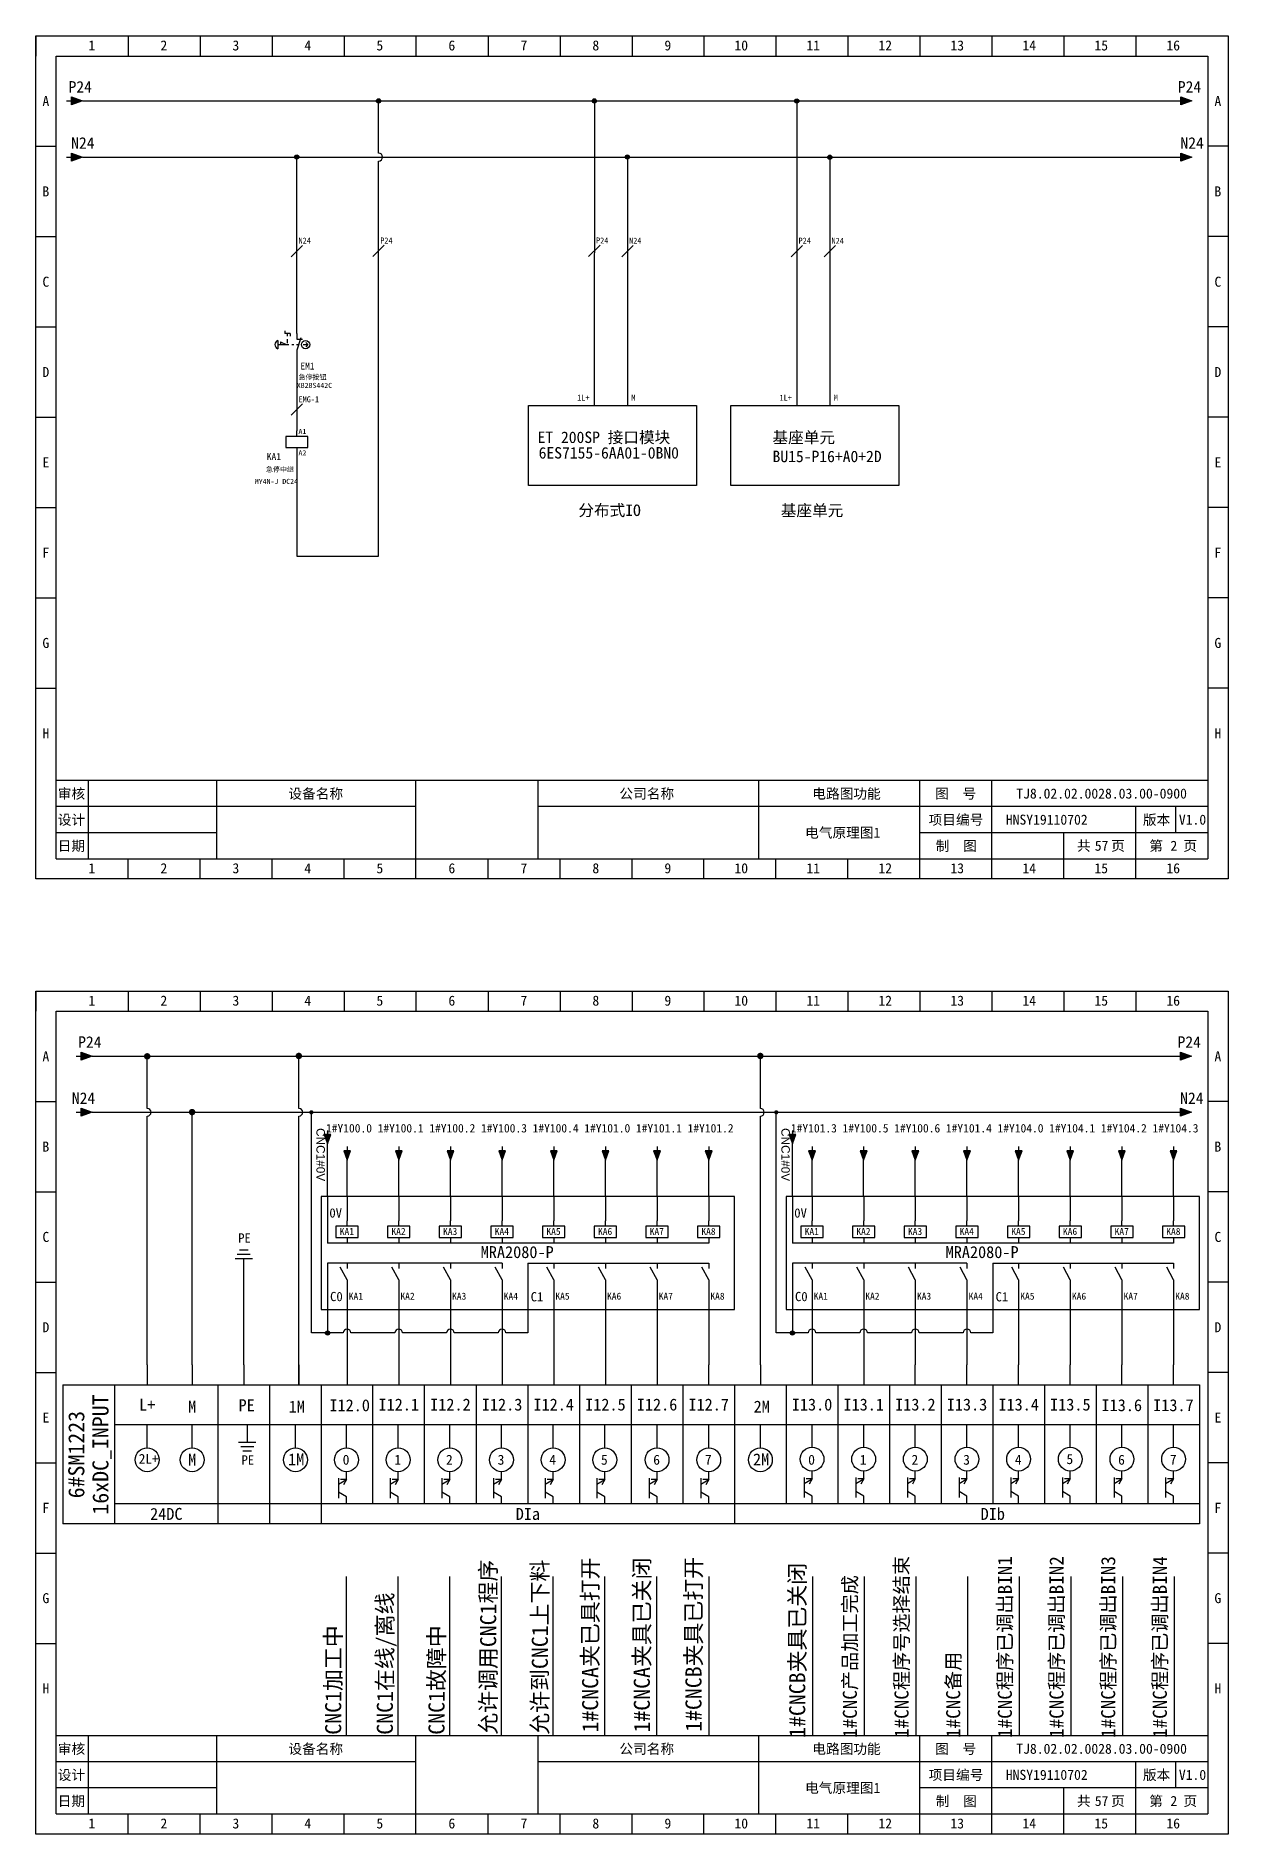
# Model space of a CAD drawing. Header units: millimetres. Extents: x 914 to 910632, y -176 to 682692.
# Drawn here: x 3571.5 to 3868.5, y 3539.4 to 3987.4 of the extents above; entities that cross this region are included whole.
import ezdxf
from ezdxf.enums import TextEntityAlignment as Align

# ---------------------------------------------------------------- set-up
doc = ezdxf.new("R2010")
doc.units = ezdxf.units.MM
doc.layers.add('0 @ 1', color=7, linetype='Continuous')
doc.layers.add('EPLAN300', color=5, linetype='Continuous', lineweight=25)
doc.layers.add('EPLAN311', color=1, linetype='Continuous', lineweight=25)
doc.styles.get("Standard").update_dxf_attribs({"font": 'arial.ttf'})
doc.styles.add('宋体', font='')
doc.styles.get('宋体').set_extended_font_data('宋体')

msp = doc.modelspace()

# ---------------------------------------------------------------- texts
at = {"style": '宋体'}
for s, p in [('N24', (3636.931, 3935.663)), ('P24', (3657.296, 3935.702)), ('P24', (3711.058, 3935.704)), ('N24', (3719.289, 3935.663)), ('P24', (3761.496, 3935.665)), ('N24', (3769.727, 3935.624)), ('EMG-1', (3636.933, 3896.14)), ('1L+', (3706.338, 3896.554)), ('M', (3719.848, 3896.554)), ('1L+', (3756.776, 3896.514)), ('M', (3770.286, 3896.514))]:
    msp.add_text(s, height=1.5, dxfattribs=at).set_placement(p)
at = {"color": 7, "style": '宋体'}
for s, height, p in [('ET 200SP 接口模块', 2.85481, (3696.482, 3885.14)), ('基座单元', 2.8548, (3755.019, 3885.1)), ('6ES7155-6AA01-0BN0', 2.85481, (3696.743, 3881.264)), ('BU15-P16+A0+2D', 2.85481, (3755.019, 3880.372)), ('分布式IO', 2.8548, (3706.639, 3866.95)), ('基座单元', 2.8548, (3757.077, 3866.91))]:
    msp.add_text(s, height=height, dxfattribs=at).set_placement(p, align=Align.BOTTOM_LEFT)
at = {"color": 0, "style": '宋体'}
for s, height, p in [('I12.0', 2.97, (3644.605, 3644.762)), ('0', 2.475, (3647.915, 3631.439)), ('1', 2.475, (3660.785, 3631.439)), ('2', 2.475, (3673.655, 3631.439)), ('3', 2.475, (3686.525, 3631.439)), ('4', 2.475, (3699.395, 3631.439)), ('5', 2.475, (3712.265, 3631.439)), ('6', 2.475, (3725.29, 3631.439)), ('7', 2.475, (3738.16, 3631.439)), ('0', 2.475, (3763.9, 3631.439)), ('1', 2.475, (3776.77, 3631.439)), ('2', 2.475, (3789.64, 3631.439)), ('3', 2.475, (3802.51, 3631.439)), ('4', 2.475, (3815.38, 3631.439)), ('5', 2.475, (3828.25, 3631.599)), ('6', 2.475, (3841.12, 3631.439)), ('7', 2.475, (3853.99, 3631.439))]:
    msp.add_text(s, height=height, dxfattribs=at).set_placement(p)
for s, height, rotation, p in [('允许调用CNC1程序', 4, 89.99653, (3686.164, 3564.166)), ('允许到CNC1上下料', 4, 89.99653, (3699.034, 3564.166)), ('1#CNCA夹已具打开', 4, 90, (3711.58, 3564.709)), ('1#CNCA夹具已关闭', 4, 90, (3724.45, 3564.709)), ('1#CNCB夹具已打开', 4, 90, (3737.32, 3564.868)), ('1#CNCB夹具已关闭', 4, 90, (3763.17, 3563.366)), ('1#CNC程序号选择结束', 3.5, 90, (3788.91, 3563.366)), ('1#CNC程序已调出BIN1', 3.5, 90, (3814.65, 3563.366)), ('1#CNC程序已调出BIN2', 3.5, 90, (3827.52, 3563.366)), ('1#CNC程序已调出BIN3', 3.5, 90, (3840.39, 3563.366)), ('1#CNC程序已调出BIN4', 3.5, 90, (3853.26, 3563.366)), ('1#CNC产品加工完成', 3.5, 90, (3776.04, 3563.366)), ('CNC1在线/离线', 4, 89.99653, (3660.424, 3564.166)), ('CNC1加工中 ', 4, 89.99653, (3647.554, 3564.166)), ('CNC1故障中', 4, 89.99653, (3673.294, 3564.166)), ('1#CNC备用', 3.5, 90, (3801.78, 3563.366))]:
    msp.add_text(s, height=height, rotation=rotation, dxfattribs=at).set_placement(p)
for s, width, insert, char_height, attachment_point in [('PE', 3.09008, (3621.893, 3689.082), 2.31, 1), ('L+', 2.52587, (3599.21, 3646.407), 2.97, 5), ('\\pi-5.94,l8.91,t8.91;PE', 2.52587, (3622.511, 3646.264), 2.97, 5), ('I12.1', 2.52587, (3661.894, 3646.407), 2.97, 5), ('I12.2', 2.52587, (3674.764, 3646.407), 2.97, 5), ('I12.3', 2.52587, (3687.634, 3646.407), 2.97, 5), ('I12.4', 2.52587, (3700.504, 3646.407), 2.97, 5), ('I12.5', 2.52587, (3713.374, 3646.407), 2.97, 5), ('I12.6', 2.52587, (3726.244, 3646.407), 2.97, 5), ('I12.7', 2.52587, (3739.114, 3646.407), 2.97, 5), ('I13.0', 2.52587, (3764.854, 3646.407), 2.97, 5), ('I13.1', 2.52587, (3777.724, 3646.407), 2.97, 5), ('I13.2', 2.52587, (3790.594, 3646.407), 2.97, 5), ('I13.3', 2.52587, (3803.464, 3646.407), 2.97, 5), ('I13.4', 2.52587, (3816.334, 3646.407), 2.97, 5), ('I13.5', 2.52587, (3829.204, 3646.407), 2.97, 5), ('I13.6', 2.52587, (3842.024, 3646.246), 2.97, 5), ('I13.7', 2.52587, (3854.894, 3646.246), 2.97, 5), ('2L+', 2.52587, (3599.584, 3632.924), 2.42, 5), ('PE', 3.09008, (3622.718, 3633.79), 2.31, 1), ('24DC', 2.52587, (3603.979, 3619.16), 2.97, 5), ('DIa', 2.52587, (3694.065, 3619.16), 2.97, 5), ('DIb', 2.52587, (3809.895, 3619.16), 2.97, 5)]:
    msp.add_mtext_dynamic_manual_height_columns(s, width=width, gutter_width=12.5, heights=[0], dxfattribs=dict(at, insert=insert, char_height=char_height, attachment_point=attachment_point))
at = {"color": 0, "char_height": 2.97, "width": 0.51975, "attachment_point": 1, "style": '宋体'}
for s, insert in [('M', (3609.42, 3647.401)), ('1M', (3634.472, 3647.401)), ('2M', (3750.302, 3647.401)), ('M', (3609.42, 3634.182)), ('1M', (3634.326, 3634.243)), ('2M', (3750.156, 3634.243))]:
    msp.add_mtext(s, dxfattribs=dict(at, insert=insert))
at = {"style": '宋体'}
for tag, text, p in [('TJ8.02.02.0028.03.00-0900', 'TJ8.01.01.0181.00.01-0900', (3837.004, 3798.661)), ('电气原理图1', '封页', (3772.504, 3788.911)), ('HNSY19110702', 'HNSY19110702', (3823.333, 3792.161)), ('V1.0', '1.0', (3859.655, 3792.161)), ('57', '01', (3837.004, 3785.661)), ('2', '01', (3855.004, 3785.661)), ('TJ8.02.02.0028.03.00-0900', 'TJ8.01.01.0181.00.01-0900', (3837.004, 3560.675)), ('电气原理图1', '封页', (3772.504, 3550.925)), ('HNSY19110702', 'HNSY19110702', (3823.333, 3554.175)), ('V1.0', '1.0', (3859.655, 3554.175)), ('57', '01', (3837.004, 3547.675)), ('2', '01', (3855.004, 3547.675))]:
    msp.add_attdef(tag, text=text, height=2.5, dxfattribs=at).set_placement(p, align=Align.MIDDLE_CENTER)
at = {"color": 0, "style": '宋体'}
for tag, p in [('16xDC_INPUT', (3587.572, 3633.971)), ('6#SM1223', (3581.556, 3633.952))]:
    msp.add_attdef(tag, text='封页', height=4, rotation=90, dxfattribs=at).set_placement(p, align=Align.MIDDLE_CENTER)

# ---------------------------------------------------------------- blocks, each defined once
blk = doc.blocks.new('EPLSYM_LibrarySPECIAL_Symbol8_Variant0_Placement1')
at = {"linetype": 'Continuous', "lineweight": 25, "ltscale": 4}
blk.add_hatch(color=1, dxfattribs=at).paths.add_polyline_path([(-0.75, 1), (2, 0), (-0.75, -1)], flags=0)
at = {"color": 1, "linetype": 'Continuous', "lineweight": 25, "ltscale": 4}
blk.add_line((-2, 0), (-0.75, 0), dxfattribs=at)
blk.add_lwpolyline([(-0.75, 1), (2, 0), (-0.75, -1)], close=True, dxfattribs=at)
at = {"color": 5}
blk.add_attdef('70_20010', text='', height=2.85, dxfattribs=at).set_placement((3, 0), align=Align.MIDDLE_LEFT)
at = {"color": 73}
for tag, p in [('70_24350', (33.76, 0)), ('70_24300', (72.31, 0))]:
    blk.add_attdef(tag, text='', height=2.06, dxfattribs=at).set_placement(p, align=Align.MIDDLE_LEFT)
blk = doc.blocks.new('*U235')
blk.add_line((0, 0.14), (0, 5.8))
blk.add_circle((0, -2.83), 2.97)
blk = doc.blocks.new('*U236')
at = {"color": 0, "linetype": 'ByBlock', "lineweight": -2, "transparency": 16777216}
for p in [(0, 0), (12.87, 0)]:
    blk.add_blockref('*U235', p, dxfattribs=at)
blk = doc.blocks.new('急停按钮')
at = {"layer": 'EPLAN300', "color": 5, "linetype": 'Continuous', "lineweight": 25, "ltscale": 4}
for p, q in [((-3.04, 6.3), (-3.04, 5.6)), ((-1.64, 5.6), (-3.04, 5.6)), ((-2.34, 4.9), (-2.34, 5.6)), ((-1.64, 5.6), (-1.64, 4.9)), ((1.05, 4.55), (0, 1.4)), ((-4.79, 3.85), (-4.79, 1.75)), ((-4.79, 2.8), (-1.99, 2.8)), ((-4.09, 3.5), (-2.69, 2.8)), ((-4.09, 3.5), (-4.09, 2.8)), ((-2.34, 3.15), (-2.34, 4.2)), ((-1.29, 2.8), (-0.76, 2.8)), ((-0.06, 2.8), (0.46, 2.8)), ((0, 4.2), (1.4, 4.2)), ((1.62, 2.8), (2.8, 2.8)), ((2.27, 3.32), (2.8, 2.8)), ((2.8, 2.8), (2.27, 2.27))]:
    blk.add_line(p, q, dxfattribs=at)
at = {"layer": 'EPLAN300', "color": 5, "linetype": 'Continuous', "lineweight": 25}
for p, q in [((0, 5.6), (0, 4.2)), ((0, 1.4), (0, 0))]:
    blk.add_line(p, q, dxfattribs=at)
at = {"layer": 'EPLAN300', "color": 5, "linetype": 'Continuous', "lineweight": 25, "ltscale": 4}
blk.add_circle((2.21, 2.8), 1.05, dxfattribs=at)
blk.add_arc((-4.37, 2.8), 1.13, 111.5448, 248.4552, dxfattribs=at)
at = {"color": 0, "style": '宋体'}
for tag, p in [('01', (0.42, 4.87)), ('02', (0.42, -0.54)), ('04', (0.42, -9.16)), ('05', (0.42, -11.32))]:
    blk.add_attdef(tag, p, '', height=1.26, dxfattribs=at)
at = {"color": 5, "style": '宋体'}
blk.add_attdef('03', (0.42, -7.01), '', height=1.75, dxfattribs=at)
blk = doc.blocks.new('继电器线圈')
at = {"color": 5, "linetype": 'Continuous', "lineweight": 25}
for p, q in [((0, 4.2), (0, 5.6)), ((0, 1.4), (0, 0))]:
    blk.add_line(p, q, dxfattribs=at)
blk.add_lwpolyline([(-2.8, 1.4), (2.8, 1.4), (2.8, 4.2), (-2.8, 4.2)], close=True, dxfattribs=at)
at = {"color": 0, "style": '宋体'}
for tag, p in [('01', (0.42, 4.87)), ('02', (0.42, -0.54)), ('04', (0.65, -7)), ('05', (0.65, -9.16))]:
    blk.add_attdef(tag, p, '', height=1.26, dxfattribs=at)
at = {"color": 5, "style": '宋体'}
blk.add_attdef('03', (0.42, -4.85), '', height=1.75, dxfattribs=at)
blk = doc.blocks.new('常开触点')
at = {"color": 5, "linetype": 'Continuous', "lineweight": 25}
for p, q in [((0, 0), (0, -1.39)), ((0, 0), (0, -1.39)), ((0, -4.16), (0, -5.54)), ((0, -4.16), (0, -5.54))]:
    blk.add_line(p, q, dxfattribs=at)
at = {"color": 5, "linetype": 'Continuous', "lineweight": 25, "ltscale": 4}
blk.add_line((0, -4.16), (-1.73, -1.04), dxfattribs=at)
blk.add_line((0, -4.16), (-1.73, -1.04), dxfattribs=at)
at = {"color": 0}
blk.add_attdef('13', text='', height=1.25, dxfattribs=at).set_placement((0.42, -0.97), align=Align.BOTTOM_LEFT)
blk.add_attdef('14', text='', height=1.25, dxfattribs=at).set_placement((0.42, -4.82), align=Align.TOP_LEFT)
at = {"color": 5, "style": '宋体'}
blk.add_attdef('KA', (0.42, -9.12), '', height=1.74, dxfattribs=at)
blk = doc.blocks.new('继电器模组8')
for p, q in [((-4.87, 28.09), (-4.87, 16.54)), ((0, 28.09), (0, 22.09)), ((12.87, 28.09), (12.87, 22.09)), ((25.74, 28.09), (25.74, 22.09)), ((38.61, 28.09), (38.61, 22.09)), ((51.48, 28.09), (51.48, 22.09)), ((64.35, 28.09), (64.35, 22.09)), ((77.22, 28.09), (77.22, 22.09)), ((90.09, 28.09), (90.09, 22.09)), ((-4.87, 11.54), (-4.87, 0)), ((45.05, 11.54), (45.05, 0)), ((0, 6), (0, 0)), ((12.87, 6), (12.87, 0)), ((25.74, 6), (25.74, 0)), ((38.61, 6), (38.61, 0)), ((51.48, 6), (51.48, 0)), ((64.35, 6), (64.35, 0)), ((77.22, 6), (77.22, 0)), ((90.09, 6), (90.09, 0))]:
    blk.add_line(p, q)
at = {"linetype": 'ByBlock'}
for p, q in [((90.09, 16.54), (-4.87, 16.54)), ((38.61, 11.54), (-4.87, 11.54)), ((45.05, 11.54), (90.09, 11.54))]:
    blk.add_line(p, q, dxfattribs=at)
blk.add_lwpolyline([(-6.43, 0), (96.53, 0), (96.53, 28.09), (-6.43, 28.09)], close=True, dxfattribs=at)
ref = blk.add_blockref('继电器线圈', (0, 16.54), dxfattribs=dict(xscale=0.99, yscale=0.99, zscale=0.99))
ref.add_attrib('03', 'KA1', (-1.83, 18.56), dxfattribs={"color": 5, "height": 1.736, "style": '宋体'})
ref = blk.add_blockref('继电器线圈', (12.87, 16.54), dxfattribs=dict(xscale=0.99, yscale=0.99, zscale=0.99))
ref.add_attrib('03', 'KA2', (11.04, 18.56), dxfattribs={"color": 5, "height": 1.736, "style": '宋体'})
ref = blk.add_blockref('继电器线圈', (25.74, 16.54), dxfattribs=dict(xscale=0.99, yscale=0.99, zscale=0.99))
ref.add_attrib('03', 'KA3', (23.91, 18.56), dxfattribs={"color": 5, "height": 1.736, "style": '宋体'})
ref = blk.add_blockref('继电器线圈', (38.61, 16.54), dxfattribs=dict(xscale=0.99, yscale=0.99, zscale=0.99))
ref.add_attrib('03', 'KA4', (36.78, 18.56), dxfattribs={"color": 5, "height": 1.736, "style": '宋体'})
ref = blk.add_blockref('继电器线圈', (51.48, 16.54), dxfattribs=dict(xscale=0.99, yscale=0.99, zscale=0.99))
ref.add_attrib('03', 'KA5', (49.65, 18.56), dxfattribs={"color": 5, "height": 1.736, "style": '宋体'})
ref = blk.add_blockref('继电器线圈', (64.35, 16.54), dxfattribs=dict(xscale=0.99, yscale=0.99, zscale=0.99))
ref.add_attrib('03', 'KA6', (62.52, 18.56), dxfattribs={"color": 5, "height": 1.736, "style": '宋体'})
ref = blk.add_blockref('继电器线圈', (77.22, 16.54), dxfattribs=dict(xscale=0.99, yscale=0.99, zscale=0.99))
ref.add_attrib('03', 'KA7', (75.39, 18.56), dxfattribs={"color": 5, "height": 1.736, "style": '宋体'})
ref = blk.add_blockref('继电器线圈', (90.09, 16.54), dxfattribs=dict(xscale=0.99, yscale=0.99, zscale=0.99))
ref.add_attrib('03', 'KA8', (88.26, 18.56), dxfattribs={"color": 5, "height": 1.736, "style": '宋体'})
ref = blk.add_blockref('常开触点', (0, 11.54), dxfattribs=at)
ref.add_attrib('KA', 'KA1', (0.41, 2.43), dxfattribs={"color": 5, "height": 1.736, "style": '宋体'})
ref = blk.add_blockref('常开触点', (12.87, 11.54), dxfattribs=at)
ref.add_attrib('KA', 'KA2', (13.28, 2.43), dxfattribs={"color": 5, "height": 1.736, "style": '宋体'})
ref = blk.add_blockref('常开触点', (25.74, 11.54), dxfattribs=at)
ref.add_attrib('KA', 'KA3', (26.15, 2.43), dxfattribs={"color": 5, "height": 1.736, "style": '宋体'})
ref = blk.add_blockref('常开触点', (38.61, 11.54), dxfattribs=at)
ref.add_attrib('KA', 'KA4', (39.02, 2.43), dxfattribs={"color": 5, "height": 1.736, "style": '宋体'})
ref = blk.add_blockref('常开触点', (51.48, 11.54), dxfattribs=at)
ref.add_attrib('KA', 'KA5', (51.89, 2.43), dxfattribs={"color": 5, "height": 1.736, "style": '宋体'})
ref = blk.add_blockref('常开触点', (64.35, 11.54), dxfattribs=at)
ref.add_attrib('KA', 'KA6', (64.76, 2.43), dxfattribs={"color": 5, "height": 1.736, "style": '宋体'})
ref = blk.add_blockref('常开触点', (77.22, 11.54), dxfattribs=at)
ref.add_attrib('KA', 'KA7', (77.63, 2.43), dxfattribs={"color": 5, "height": 1.736, "style": '宋体'})
ref = blk.add_blockref('常开触点', (90.09, 11.54), dxfattribs=at)
ref.add_attrib('KA', 'KA8', (90.5, 2.43), dxfattribs={"color": 5, "height": 1.736, "style": '宋体'})
at = {"style": '宋体'}
for s, width, insert, char_height, attachment_point in [('0V', 3.0901, (-4.42, 25.18), 2.31, 1), ('MRA2080-P', 2.5259, (42.38, 14.25), 2.97, 5), ('C0', 3.0901, (-4.24, 4.36), 2.31, 1), ('C1', 3.0901, (45.74, 4.3), 2.31, 1)]:
    blk.add_mtext_dynamic_manual_height_columns(s, width=width, gutter_width=12.5, heights=[0], dxfattribs=dict(at, insert=insert, char_height=char_height, attachment_point=attachment_point))
blk = doc.blocks.new('箭头下')
at = {"layer": 'EPLAN311', "linetype": 'Continuous', "lineweight": 25, "ltscale": 4}
blk.add_hatch(color=1, dxfattribs=at).paths.add_polyline_path([(-0.7, -0.875), (0, -2.8), (0.7, -0.875)], flags=0)
at = {"layer": 'EPLAN311', "color": 1, "linetype": 'Continuous', "lineweight": 25, "ltscale": 4}
blk.add_line((0, 0), (0, -0.875), dxfattribs=at)
blk.add_lwpolyline([(-0.7, -0.875), (0, -2.8), (0.7, -0.875)], close=True, dxfattribs=at)
at = {"color": 5}
blk.add_attdef('70_20010', text='', height=1.7535, dxfattribs=at).set_placement((0, -3.8507), align=Align.TOP_CENTER)
blk = doc.blocks.new('*U388')
blk.add_line((-2.5, 0), (2.5, 0))
blk = doc.blocks.new('*U389')
at = {"color": 0, "linetype": 'ByBlock', "lineweight": -2, "transparency": 16777216}
for p in [(0, 0), (0, -22.5), (0, -45), (0, -67.5), (0, -90), (0, -112.5), (0, -135)]:
    blk.add_blockref('*U388', p, dxfattribs=at)
blk = doc.blocks.new('*U390')
blk.add_line((-2.5, 0), (2.5, 0))
blk = doc.blocks.new('*U391')
at = {"color": 0, "linetype": 'ByBlock', "lineweight": -2, "transparency": 16777216}
for p in [(0, 0), (0, -22.5), (0, -45), (0, -67.5), (0, -90), (0, -112.5), (0, -135)]:
    blk.add_blockref('*U390', p, dxfattribs=at)
blk = doc.blocks.new('制图图框')
for p, q in [((-2700.08, 789.32), (-2403.08, 789.32)), ((-2700.08, 579.32), (-2700.08, 789.32)), ((-2700.08, 789.32), (-2700.08, 784.32)), ((-2700.08, 789.32), (-2695.08, 789.32)), ((-2677.15, 789.32), (-2677.15, 784.32)), ((-2659.21, 789.32), (-2659.21, 784.32)), ((-2641.27, 789.32), (-2641.27, 784.32)), ((-2623.33, 789.32), (-2623.33, 784.32)), ((-2605.4, 789.32), (-2605.4, 784.32)), ((-2587.46, 789.32), (-2587.46, 784.32)), ((-2569.52, 789.32), (-2569.52, 784.32)), ((-2551.58, 789.32), (-2551.58, 784.32)), ((-2533.65, 789.32), (-2533.65, 784.32)), ((-2515.71, 789.32), (-2515.71, 784.32)), ((-2497.77, 789.32), (-2497.77, 784.32)), ((-2479.83, 789.32), (-2479.83, 784.32)), ((-2461.9, 789.32), (-2461.9, 784.32)), ((-2443.96, 789.32), (-2443.96, 784.32)), ((-2426.02, 789.32), (-2426.02, 784.32)), ((-2403.08, 789.32), (-2403.08, 579.32)), ((-2403.08, 789.32), (-2403.08, 784.32)), ((-2695.08, 784.32), (-2408.08, 784.32)), ((-2695.08, 584.32), (-2695.08, 784.32)), ((-2408.08, 784.32), (-2408.08, 584.32)), ((-2408.08, 603.82), (-2695.08, 603.82)), ((-2687.08, 603.82), (-2687.08, 584.32)), ((-2655.08, 603.82), (-2655.08, 584.32)), ((-2655.08, 603.82), (-2655.08, 584.32)), ((-2605.4, 579.32), (-2605.4, 603.82)), ((-2575.08, 603.82), (-2575.08, 584.32)), ((-2575.08, 603.82), (-2575.08, 584.32)), ((-2575.08, 603.82), (-2575.08, 584.32)), ((-2520.08, 603.82), (-2520.08, 584.32)), ((-2479.83, 579.32), (-2479.83, 603.82)), ((-2461.9, 579.32), (-2461.9, 603.82)), ((-2655.08, 597.32), (-2695.08, 597.32)), ((-2605.4, 597.32), (-2655.08, 597.32)), ((-2408.08, 597.32), (-2575.08, 597.32)), ((-2426.02, 579.32), (-2426.02, 597.32)), ((-2416.18, 597.32), (-2416.18, 590.82)), ((-2655.08, 590.82), (-2695.08, 590.82)), ((-2408.08, 590.82), (-2479.83, 590.82)), ((-2443.96, 579.32), (-2443.96, 590.82)), ((-2695.08, 584.32), (-2408.08, 584.32)), ((-2677.15, 579.32), (-2677.15, 584.32)), ((-2659.21, 579.32), (-2659.21, 584.32)), ((-2641.27, 579.32), (-2641.27, 584.32)), ((-2623.33, 579.32), (-2623.33, 584.32)), ((-2587.46, 579.32), (-2587.46, 584.32)), ((-2569.52, 579.32), (-2569.52, 584.32)), ((-2551.58, 579.32), (-2551.58, 584.32)), ((-2533.65, 579.32), (-2533.65, 584.32)), ((-2515.71, 579.32), (-2515.71, 584.32)), ((-2497.77, 579.32), (-2497.77, 584.32)), ((-2403.08, 579.32), (-2700.08, 579.32))]:
    blk.add_line(p, q)
blk.add_blockref('*U389', (-2697.58, 761.82))
at = {"xscale": -1}
blk.add_blockref('*U391', (-2405.58, 761.82), dxfattribs=at)
at = {"style": '宋体'}
for s, p in [('1', (-2687.01, 785.71)), ('2', (-2669.07, 785.71)), ('3', (-2651.13, 785.71)), ('4', (-2633.2, 785.71)), ('5', (-2615.26, 785.71)), ('6', (-2597.32, 785.71)), ('7', (-2579.38, 785.71)), ('8', (-2561.45, 785.71)), ('9', (-2543.51, 785.71)), ('10', (-2526.07, 785.71)), ('11', (-2508.13, 785.71)), ('12', (-2490.2, 785.71)), ('13', (-2472.26, 785.71)), ('14', (-2454.32, 785.71)), ('15', (-2436.38, 785.71)), ('16', (-2418.45, 785.71)), ('A', (-2698.47, 771.84)), ('A', (-2406.47, 771.84)), ('B', (-2698.47, 749.34)), ('B', (-2406.47, 749.34)), ('C', (-2698.47, 726.84)), ('C', (-2406.47, 726.84)), ('D', (-2698.47, 704.34)), ('D', (-2406.47, 704.34)), ('E', (-2698.47, 681.84)), ('E', (-2406.47, 681.84)), ('F', (-2698.47, 659.34)), ('F', (-2406.47, 659.34)), ('G', (-2698.47, 636.84)), ('G', (-2406.47, 636.84)), ('H', (-2698.47, 614.34)), ('H', (-2406.47, 614.34)), ('审核', (-2694.65, 599.29)), ('设备名称', (-2637.2, 599.28)), ('公司名称', (-2554.73, 599.29)), ('电路图功能', (-2506.66, 599.29)), ('图  号', (-2476.05, 599.3)), ('设计', (-2694.66, 592.79)), ('项目编号', (-2477.68, 592.79)), ('版本', (-2424.3, 592.79)), ('日期', (-2694.66, 586.29)), ('制  图', (-2475.91, 586.28)), ('共   页', (-2440.72, 586.31)), ('第   页', (-2422.72, 586.3)), ('1', (-2687.01, 580.71)), ('2', (-2669.07, 580.71)), ('3', (-2651.13, 580.71)), ('4', (-2633.2, 580.71)), ('5', (-2615.26, 580.71)), ('6', (-2597.32, 580.71)), ('7', (-2579.38, 580.71)), ('8', (-2561.45, 580.71)), ('9', (-2543.51, 580.71)), ('10', (-2526.07, 580.71)), ('11', (-2508.13, 580.71)), ('12', (-2490.2, 580.71)), ('13', (-2472.26, 580.71)), ('14', (-2454.32, 580.71)), ('15', (-2436.38, 580.71)), ('16', (-2418.45, 580.71))]:
    blk.add_text(s, height=2.5, dxfattribs=at).set_placement(p)

# ---------------------------------------------------------------- hatches: boundary and pattern name
at = {"layer": 'EPLAN311', "ltscale": 4}
h = msp.add_hatch(color=1, dxfattribs=at)
edge = h.paths.add_edge_path()
edge.add_arc((3656.858, 3971.241), 0.52, 0, 360)
h = msp.add_hatch(color=1, dxfattribs=at)
edge = h.paths.add_edge_path()
edge.add_arc((3710.623, 3971.24), 0.52, 0, 360)
h = msp.add_hatch(color=1, dxfattribs=at)
edge = h.paths.add_edge_path()
edge.add_arc((3761.06, 3971.2), 0.52, 0, 360)
h = msp.add_hatch(color=1, dxfattribs=at)
edge = h.paths.add_edge_path()
edge.add_arc((3636.492, 3957.236), 0.52, 0, 360)
h = msp.add_hatch(color=1, dxfattribs=at)
edge = h.paths.add_edge_path()
edge.add_arc((3718.85, 3957.236), 0.52, 0, 360)
h = msp.add_hatch(color=1, dxfattribs=at)
edge = h.paths.add_edge_path()
edge.add_arc((3769.288, 3957.196), 0.52, 0, 360)
h = msp.add_hatch(color=0, dxfattribs=at)
edge = h.paths.add_edge_path()
edge.add_arc((3599.216, 3733.188), 0.81, 0, 360)
h = msp.add_hatch(color=0, dxfattribs=at)
edge = h.paths.add_edge_path()
edge.add_arc((3636.999, 3733.286), 0.81, 0, 360)
h = msp.add_hatch(color=0, dxfattribs=at)
edge = h.paths.add_edge_path()
edge.add_arc((3751.979, 3733.282), 0.81, 0, 360)
h = msp.add_hatch(color=0, dxfattribs=at)
edge = h.paths.add_edge_path()
edge.add_arc((3610.41, 3719.288), 0.81, 0, 360)
h = msp.add_hatch(color=1, dxfattribs=at)
edge = h.paths.add_edge_path()
edge.add_arc((3640.119, 3719.244), 0.52, 0, 360)
h = msp.add_hatch(color=1, dxfattribs=at)
edge = h.paths.add_edge_path()
edge.add_arc((3755.949, 3719.244), 0.52, 0, 360)
h = msp.add_hatch(color=0, dxfattribs=at)
edge = h.paths.add_edge_path()
edge.add_arc((3644.152, 3664.276), 0.52, 0, 360)
h = msp.add_hatch(color=0, dxfattribs=at)
edge = h.paths.add_edge_path()
edge.add_arc((3759.982, 3664.276), 0.52, 0, 360)

# ---------------------------------------------------------------- linework, layer by layer
at = {"color": 0}
for p, q in [((3583.09, 3971.243), (3855.471, 3971.236)), ((3710.623, 3971.24), (3710.617, 3895.351)), ((3761.06, 3971.2), (3761.055, 3895.312)), ((3583.109, 3957.236), (3855.471, 3957.236)), ((3585.502, 3733.25), (3855.406, 3733.25)), ((3599.214, 3720.205), (3599.214, 3733.23)), ((3637.003, 3720.205), (3637.003, 3733.241)), ((3751.984, 3720.201), (3751.984, 3733.238)), ((3585.484, 3719.243), (3855.406, 3719.25)), ((3599.214, 3656.307), (3599.214, 3718.295)), ((3610.414, 3656.307), (3610.414, 3719.244)), ((3610.414, 3656.469), (3610.414, 3718.454)), ((3637.003, 3656.31), (3637.003, 3718.295)), ((3644.152, 3698.224), (3644.151, 3711.381)), ((3759.982, 3698.224), (3759.981, 3711.381)), ((3649.022, 3698.225), (3649.022, 3707.328)), ((3661.892, 3698.225), (3661.892, 3707.328)), ((3674.762, 3698.225), (3674.762, 3707.328)), ((3687.632, 3698.225), (3687.632, 3707.328)), ((3700.502, 3698.225), (3700.502, 3707.328)), ((3713.372, 3698.225), (3713.372, 3707.328)), ((3726.242, 3698.225), (3726.242, 3707.328)), ((3739.112, 3698.225), (3739.112, 3707.328)), ((3764.852, 3698.225), (3764.852, 3707.328)), ((3777.722, 3698.225), (3777.722, 3707.328)), ((3790.592, 3698.225), (3790.592, 3707.328)), ((3803.462, 3698.225), (3803.462, 3707.328)), ((3816.332, 3698.225), (3816.332, 3707.328)), ((3829.202, 3698.225), (3829.202, 3707.328)), ((3842.072, 3698.225), (3842.072, 3707.328)), ((3854.942, 3698.225), (3854.942, 3707.328)), ((3623.284, 3656.307), (3623.284, 3682.796)), ((3644.152, 3670.139), (3644.152, 3664.276)), ((3649.024, 3670.139), (3649.024, 3656.307)), ((3661.894, 3670.139), (3661.894, 3656.307)), ((3674.764, 3670.139), (3674.764, 3656.307)), ((3687.634, 3670.139), (3687.634, 3656.307)), ((3694.069, 3670.139), (3694.069, 3664.276)), ((3700.504, 3670.139), (3700.504, 3656.307)), ((3713.374, 3670.139), (3713.374, 3656.307)), ((3726.244, 3670.139), (3726.244, 3656.307)), ((3739.114, 3670.139), (3739.114, 3656.307)), ((3759.982, 3670.139), (3759.982, 3664.276)), ((3764.854, 3670.139), (3764.854, 3656.307)), ((3777.724, 3670.139), (3777.724, 3656.307)), ((3790.594, 3670.139), (3790.594, 3656.307)), ((3803.464, 3670.139), (3803.464, 3656.307)), ((3809.899, 3670.139), (3809.899, 3664.276)), ((3816.334, 3670.139), (3816.334, 3656.307)), ((3829.204, 3670.139), (3829.204, 3656.307)), ((3842.074, 3670.139), (3842.074, 3656.307)), ((3854.944, 3670.139), (3854.944, 3656.307)), ((3648.069, 3664.276), (3640.121, 3664.276)), ((3660.939, 3664.276), (3649.979, 3664.276)), ((3673.809, 3664.276), (3662.849, 3664.276)), ((3686.679, 3664.276), (3675.719, 3664.276)), ((3694.069, 3664.276), (3688.589, 3664.276)), ((3763.899, 3664.276), (3755.951, 3664.276)), ((3776.769, 3664.276), (3765.809, 3664.276)), ((3789.639, 3664.276), (3778.679, 3664.276)), ((3802.509, 3664.276), (3791.549, 3664.276)), ((3809.899, 3664.276), (3804.419, 3664.276)), ((3599.214, 3656.307), (3599.214, 3651.357)), ((3599.214, 3656.307), (3599.214, 3651.357)), ((3610.414, 3656.307), (3610.414, 3651.357)), ((3610.414, 3656.307), (3610.414, 3651.357)), ((3623.284, 3656.307), (3623.284, 3651.357)), ((3637.003, 3656.31), (3637.003, 3651.36)), ((3637.003, 3651.36), (3637.003, 3656.31)), ((3649.024, 3656.307), (3649.024, 3651.357)), ((3661.894, 3656.307), (3661.894, 3651.357)), ((3674.764, 3656.307), (3674.764, 3651.357)), ((3687.634, 3656.307), (3687.634, 3651.357)), ((3700.504, 3656.307), (3700.504, 3651.357)), ((3713.374, 3656.307), (3713.374, 3651.357)), ((3726.244, 3656.307), (3726.244, 3651.357)), ((3739.114, 3651.357), (3739.114, 3656.307)), ((3751.984, 3656.307), (3751.984, 3651.357)), ((3751.984, 3656.307), (3751.984, 3651.357)), ((3764.854, 3656.307), (3764.854, 3651.357)), ((3777.724, 3656.307), (3777.724, 3651.357)), ((3790.594, 3651.357), (3790.594, 3656.307)), ((3803.464, 3651.357), (3803.464, 3656.307)), ((3816.334, 3651.357), (3816.334, 3656.307)), ((3829.204, 3651.357), (3829.204, 3656.307)), ((3842.074, 3651.357), (3842.074, 3656.307)), ((3854.944, 3651.357), (3854.944, 3656.307)), ((3578.239, 3651.357), (3861.379, 3651.357)), ((3578.239, 3651.357), (3578.239, 3616.707)), ((3591.109, 3651.357), (3591.109, 3616.707)), ((3616.849, 3651.357), (3616.849, 3616.707)), ((3629.719, 3651.357), (3629.719, 3616.707)), ((3642.589, 3651.357), (3642.589, 3616.707)), ((3655.459, 3621.657), (3655.459, 3651.357)), ((3668.329, 3621.657), (3668.329, 3651.357)), ((3681.199, 3651.357), (3681.199, 3621.657)), ((3694.069, 3651.357), (3694.069, 3621.657)), ((3706.939, 3651.357), (3706.939, 3621.657)), ((3719.809, 3651.357), (3719.809, 3621.635)), ((3732.679, 3651.357), (3732.679, 3621.657)), ((3745.549, 3651.357), (3745.549, 3616.707)), ((3758.419, 3651.357), (3758.419, 3621.657)), ((3771.289, 3651.357), (3771.289, 3621.657)), ((3784.159, 3651.357), (3784.159, 3621.657)), ((3797.029, 3651.357), (3797.029, 3621.657)), ((3809.899, 3651.357), (3809.899, 3621.657)), ((3822.769, 3651.357), (3822.769, 3621.657)), ((3835.639, 3651.357), (3835.639, 3621.657)), ((3848.509, 3651.357), (3848.509, 3621.657)), ((3861.379, 3651.357), (3861.379, 3616.707)), ((3591.109, 3641.457), (3861.379, 3641.457)), ((3599.214, 3635.647), (3599.214, 3641.457)), ((3610.414, 3635.647), (3610.414, 3641.457)), ((3624.133, 3641.46), (3624.133, 3637.045)), ((3636.154, 3635.647), (3636.154, 3641.457)), ((3648.868, 3635.647), (3648.868, 3641.297)), ((3661.738, 3635.647), (3661.738, 3641.297)), ((3674.608, 3635.647), (3674.608, 3641.297)), ((3687.478, 3635.647), (3687.478, 3641.297)), ((3700.348, 3635.647), (3700.348, 3641.297)), ((3713.218, 3635.647), (3713.218, 3641.297)), ((3726.244, 3635.647), (3726.244, 3641.297)), ((3739.114, 3635.647), (3739.114, 3641.297)), ((3751.984, 3635.647), (3751.984, 3641.457)), ((3764.854, 3635.806), (3764.854, 3641.457)), ((3777.724, 3635.806), (3777.724, 3641.457)), ((3790.594, 3635.806), (3790.594, 3641.457)), ((3803.464, 3635.806), (3803.464, 3641.457)), ((3816.334, 3635.806), (3816.334, 3641.457)), ((3829.204, 3635.806), (3829.204, 3641.457)), ((3648.868, 3627.727), (3648.868, 3629.707)), ((3661.738, 3627.727), (3661.738, 3629.707)), ((3674.608, 3627.727), (3674.608, 3629.707)), ((3687.478, 3627.727), (3687.478, 3629.707)), ((3700.348, 3627.727), (3700.348, 3629.707)), ((3713.218, 3627.727), (3713.218, 3629.707)), ((3726.244, 3627.727), (3726.244, 3629.707)), ((3739.114, 3627.727), (3739.114, 3629.707)), ((3764.854, 3627.886), (3764.854, 3629.866)), ((3777.724, 3627.886), (3777.724, 3629.866)), ((3790.594, 3627.886), (3790.594, 3629.866)), ((3803.464, 3627.886), (3803.464, 3629.866)), ((3816.334, 3627.886), (3816.334, 3629.866)), ((3829.204, 3627.886), (3829.204, 3629.866)), ((3842.074, 3627.886), (3842.074, 3629.866)), ((3854.944, 3627.886), (3854.944, 3629.866)), ((3646.888, 3628.077), (3646.888, 3623.127)), ((3646.888, 3626.586), (3648.868, 3627.727)), ((3648.868, 3623.477), (3646.888, 3624.605)), ((3648.868, 3627.727), (3647.383, 3627.727)), ((3648.868, 3627.727), (3648.124, 3626.442)), ((3659.758, 3628.077), (3659.758, 3623.127)), ((3659.758, 3626.586), (3661.738, 3627.727)), ((3661.738, 3623.477), (3659.758, 3624.605)), ((3661.738, 3627.727), (3660.253, 3627.727)), ((3661.738, 3627.727), (3660.994, 3626.442)), ((3672.628, 3628.077), (3672.628, 3623.127)), ((3672.628, 3626.586), (3674.608, 3627.727)), ((3674.608, 3623.477), (3672.628, 3624.605)), ((3674.608, 3627.727), (3673.123, 3627.727)), ((3674.608, 3627.727), (3673.864, 3626.442)), ((3685.498, 3628.077), (3685.498, 3623.127)), ((3685.498, 3626.586), (3687.478, 3627.727)), ((3687.478, 3623.477), (3685.498, 3624.605)), ((3687.478, 3627.727), (3685.993, 3627.727)), ((3687.478, 3627.727), (3686.734, 3626.442)), ((3698.368, 3628.077), (3698.368, 3623.127)), ((3698.368, 3626.586), (3700.348, 3627.727)), ((3700.348, 3623.477), (3698.368, 3624.605)), ((3700.348, 3627.727), (3698.863, 3627.727)), ((3700.348, 3627.727), (3699.604, 3626.442)), ((3711.238, 3628.077), (3711.238, 3623.127)), ((3711.238, 3626.586), (3713.218, 3627.727)), ((3713.218, 3623.477), (3711.238, 3624.605)), ((3713.218, 3627.727), (3711.733, 3627.727)), ((3713.218, 3627.727), (3712.474, 3626.442)), ((3724.264, 3628.077), (3724.264, 3623.127)), ((3724.264, 3626.586), (3726.244, 3627.727)), ((3726.244, 3623.477), (3724.264, 3624.605)), ((3726.244, 3627.727), (3724.759, 3627.727)), ((3726.244, 3627.727), (3725.499, 3626.442)), ((3737.134, 3628.077), (3737.134, 3623.127)), ((3737.134, 3626.586), (3739.114, 3627.727)), ((3739.114, 3623.477), (3737.134, 3624.605)), ((3739.114, 3627.727), (3737.629, 3627.727)), ((3739.114, 3627.727), (3738.369, 3626.442)), ((3762.874, 3628.236), (3762.874, 3623.286)), ((3762.874, 3626.746), (3764.854, 3627.886)), ((3764.854, 3623.637), (3762.874, 3624.764)), ((3764.854, 3627.886), (3763.369, 3627.886)), ((3764.854, 3627.886), (3764.109, 3626.602)), ((3775.744, 3628.236), (3775.744, 3623.286)), ((3775.744, 3626.746), (3777.724, 3627.886)), ((3777.724, 3623.637), (3775.744, 3624.764)), ((3777.724, 3627.886), (3776.239, 3627.886)), ((3777.724, 3627.886), (3776.979, 3626.602)), ((3788.614, 3628.236), (3788.614, 3623.286)), ((3788.614, 3626.746), (3790.594, 3627.886)), ((3790.594, 3623.637), (3788.614, 3624.764)), ((3790.594, 3627.886), (3789.109, 3627.886)), ((3790.594, 3627.886), (3789.849, 3626.602)), ((3801.484, 3628.236), (3801.484, 3623.286)), ((3801.484, 3626.746), (3803.464, 3627.886)), ((3803.464, 3623.637), (3801.484, 3624.764)), ((3803.464, 3627.886), (3801.979, 3627.886)), ((3803.464, 3627.886), (3802.719, 3626.602)), ((3814.354, 3628.236), (3814.354, 3623.286)), ((3814.354, 3626.746), (3816.334, 3627.886)), ((3816.334, 3623.637), (3814.354, 3624.764)), ((3816.334, 3627.886), (3814.849, 3627.886)), ((3816.334, 3627.886), (3815.589, 3626.602)), ((3827.224, 3628.236), (3827.224, 3623.286)), ((3827.224, 3626.746), (3829.204, 3627.886)), ((3829.204, 3623.637), (3827.224, 3624.764)), ((3829.204, 3627.886), (3827.719, 3627.886)), ((3829.204, 3627.886), (3828.459, 3626.602)), ((3840.094, 3628.236), (3840.094, 3623.286)), ((3840.094, 3626.746), (3842.074, 3627.886)), ((3842.074, 3623.637), (3840.094, 3624.764)), ((3842.074, 3627.886), (3840.589, 3627.886)), ((3842.074, 3627.886), (3841.329, 3626.602)), ((3852.964, 3628.236), (3852.964, 3623.286)), ((3852.964, 3626.746), (3854.944, 3627.886)), ((3854.944, 3623.637), (3852.964, 3624.764)), ((3854.944, 3627.886), (3853.459, 3627.886)), ((3854.944, 3627.886), (3854.199, 3626.602)), ((3616.849, 3621.657), (3591.109, 3621.657)), ((3624.793, 3621.657), (3616.849, 3621.657)), ((3745.549, 3621.657), (3624.793, 3621.657)), ((3648.868, 3621.657), (3648.868, 3623.477)), ((3661.738, 3621.657), (3661.738, 3623.477)), ((3674.608, 3621.657), (3674.608, 3623.477)), ((3687.478, 3621.657), (3687.478, 3623.477)), ((3700.348, 3621.657), (3700.348, 3623.477)), ((3713.218, 3621.657), (3713.218, 3623.477)), ((3726.244, 3621.657), (3726.244, 3623.477)), ((3739.114, 3621.657), (3739.114, 3623.477)), ((3752.791, 3621.657), (3745.549, 3621.657)), ((3861.379, 3621.657), (3752.791, 3621.657)), ((3764.854, 3621.657), (3764.854, 3623.637)), ((3777.724, 3621.657), (3777.724, 3623.637)), ((3790.594, 3621.657), (3790.594, 3623.637)), ((3803.464, 3621.657), (3803.464, 3623.637)), ((3816.334, 3621.657), (3816.334, 3623.637)), ((3829.204, 3621.657), (3829.204, 3623.637)), ((3842.074, 3621.657), (3842.074, 3623.637)), ((3854.944, 3621.657), (3854.944, 3623.637)), ((3861.379, 3616.707), (3578.239, 3616.707)), ((3648.868, 3563.925), (3648.868, 3603.624)), ((3661.738, 3563.925), (3661.738, 3603.624)), ((3674.608, 3563.925), (3674.608, 3603.624)), ((3687.478, 3563.925), (3687.478, 3603.624)), ((3700.348, 3563.925), (3700.348, 3603.624)), ((3713.218, 3563.925), (3713.218, 3603.624)), ((3726.088, 3603.624), (3726.088, 3563.925)), ((3739.114, 3603.624), (3739.114, 3563.925)), ((3764.964, 3603.624), (3764.964, 3563.925)), ((3777.834, 3603.624), (3777.834, 3563.925)), ((3790.704, 3603.624), (3790.704, 3563.925)), ((3803.574, 3603.624), (3803.574, 3563.925)), ((3816.444, 3603.624), (3816.444, 3563.925)), ((3829.314, 3603.624), (3829.314, 3563.925)), ((3842.184, 3603.624), (3842.184, 3563.925)), ((3855.054, 3603.624), (3855.054, 3563.925))]:
    msp.add_line(p, q, dxfattribs=at)
for p, q in [((3656.858, 3958.236), (3656.858, 3971.241)), ((3636.492, 3913.274), (3636.492, 3957.254)), ((3656.855, 3857.837), (3656.858, 3956.236)), ((3718.85, 3957.236), (3718.85, 3895.351)), ((3769.288, 3957.196), (3769.288, 3895.312)), ((3635.078, 3932.417), (3637.906, 3935.245)), ((3655.443, 3932.455), (3658.271, 3935.284)), ((3709.205, 3932.458), (3712.034, 3935.286)), ((3717.436, 3932.417), (3720.264, 3935.245)), ((3759.643, 3932.418), (3762.472, 3935.246)), ((3767.874, 3932.377), (3770.702, 3935.206)), ((3636.494, 3907.731), (3636.494, 3888.994)), ((3635.08, 3892.893), (3637.908, 3895.722)), ((3636.494, 3883.45), (3636.494, 3857.837)), ((3636.494, 3857.837), (3656.855, 3857.837)), ((3640.121, 3664.276), (3640.119, 3719.244)), ((3640.121, 3664.276), (3640.119, 3719.244)), ((3751.984, 3656.307), (3751.984, 3718.291)), ((3755.951, 3664.276), (3755.949, 3719.244)), ((3755.951, 3664.276), (3755.949, 3719.244)), ((3751.984, 3656.307), (3751.984, 3651.357))]:
    msp.add_line(p, q)
at = {"color": 0, "ltscale": 4}
for p, q in [((3621.128, 3682.796), (3625.44, 3682.796)), ((3621.667, 3683.874), (3624.901, 3683.874)), ((3622.206, 3684.952), (3624.362, 3684.952)), ((3621.977, 3637.045), (3626.289, 3637.045)), ((3622.516, 3635.967), (3625.75, 3635.967)), ((3623.055, 3634.889), (3625.211, 3634.889))]:
    msp.add_line(p, q, dxfattribs=at)
for points in [[(3694.229, 3895.351), (3736.035, 3895.351), (3736.035, 3875.411), (3694.229, 3875.411)], [(3744.667, 3895.312), (3786.473, 3895.312), (3786.473, 3875.371), (3744.667, 3875.371)]]:
    msp.add_lwpolyline(points, close=True)
at = {"color": 0}
for centre in [(3599.214, 3632.677), (3610.414, 3632.677), (3636.154, 3632.677), (3648.868, 3632.677), (3661.738, 3632.677), (3674.608, 3632.677), (3687.478, 3632.677), (3700.348, 3632.677), (3713.218, 3632.677), (3726.244, 3632.677), (3739.114, 3632.677), (3751.984, 3632.677), (3764.854, 3632.836), (3777.724, 3632.836), (3790.594, 3632.836), (3803.464, 3632.836), (3816.334, 3632.836), (3829.204, 3632.836)]:
    msp.add_circle(centre, 2.97, dxfattribs=at)
for centre, radius, start, end in [((3656.858, 3957.236), 1, 269.99994, 89.99994), ((3751.984, 3719.246), 0.955, 270, 90)]:
    msp.add_arc(centre, radius, start, end)
for centre, start, end in [((3599.214, 3719.25), 270, 90), ((3637.003, 3719.25), 270, 90), ((3649.024, 3664.276), 0, 180), ((3661.894, 3664.276), 0, 180), ((3674.764, 3664.276), 0, 180), ((3687.634, 3664.276), 0, 180), ((3764.854, 3664.276), 0, 180), ((3777.724, 3664.276), 0, 180), ((3790.594, 3664.276), 0, 180), ((3803.464, 3664.276), 0, 180)]:
    msp.add_arc(centre, 0.955, start, end, dxfattribs=at)
at = {"layer": 'EPLAN311', "color": 1, "ltscale": 4}
for centre in [(3656.858, 3971.241), (3710.623, 3971.24), (3761.06, 3971.2), (3636.492, 3957.236), (3718.85, 3957.236), (3769.288, 3957.196)]:
    msp.add_circle(centre, 0.52, dxfattribs=at)
at = {"layer": 'EPLAN311', "color": 0, "ltscale": 4}
for centre in [(3644.152, 3664.276), (3759.982, 3664.276)]:
    msp.add_circle(centre, 0.52, dxfattribs=at)

# ---------------------------------------------------------------- block references
for p in [(6271.588, 3198.093), (6271.588, 2960.106)]:
    msp.add_blockref('制图图框', p)
at = {"color": 7}
ref = msp.add_blockref('EPLSYM_LibrarySPECIAL_Symbol8_Variant0_Placement1', (3581.109, 3971.236), dxfattribs=at)
ref.add_attrib('70_20010', 'P24', dxfattribs={"color": 5, "height": 2.8548, "style": '宋体'}).set_placement((3579.624, 3974.736), align=Align.MIDDLE_LEFT)
ref = msp.add_blockref('EPLSYM_LibrarySPECIAL_Symbol8_Variant0_Placement1', (3857.471, 3971.236), dxfattribs=at)
ref.add_attrib('70_20010', 'P24', dxfattribs={"color": 5, "height": 2.8548, "style": '宋体'}).set_placement((3855.987, 3974.736), align=Align.MIDDLE_LEFT)
ref = msp.add_blockref('EPLSYM_LibrarySPECIAL_Symbol8_Variant0_Placement1', (3581.109, 3957.236), dxfattribs=at)
ref.add_attrib('70_20010', 'N24', dxfattribs={"color": 5, "height": 2.8548, "style": '宋体'}).set_placement((3580.282, 3960.749), align=Align.MIDDLE_LEFT)
ref = msp.add_blockref('EPLSYM_LibrarySPECIAL_Symbol8_Variant0_Placement1', (3857.471, 3957.236), dxfattribs=at)
ref.add_attrib('70_20010', 'N24', dxfattribs={"color": 5, "height": 2.8548, "style": '宋体'}).set_placement((3856.644, 3960.749), align=Align.MIDDLE_LEFT)
ref = msp.add_blockref('继电器线圈', (3636.494, 3883.45), dxfattribs=dict(xscale=0.99, yscale=0.99, zscale=0.99))
ref.add_attrib('05', 'MY4N-J DC24', (3626.036, 3875.816), dxfattribs={"color": 0, "height": 1.24989, "style": '宋体'})
ref.add_attrib('04', '急停中继', (3628.808, 3878.79), dxfattribs={"color": 0, "height": 1.2499, "style": '宋体'})
ref.add_attrib('03', 'KA1', (3629.005, 3881.751), dxfattribs={"color": 5, "height": 1.736, "style": '宋体'})
ref.add_attrib('02', 'A2', (3636.91, 3882.921), dxfattribs={"color": 0, "height": 1.2499, "style": '宋体'})
ref.add_attrib('01', 'A1', (3636.91, 3888.274), dxfattribs={"color": 0, "height": 1.2499, "style": '宋体'})
at = {"color": 0}
ref = msp.add_blockref('EPLSYM_LibrarySPECIAL_Symbol8_Variant0_Placement1', (3583.502, 3733.25), dxfattribs=at)
ref.add_attrib('70_20010', 'P24', dxfattribs={"color": 5, "height": 2.8548, "style": '宋体'}).set_placement((3582.018, 3736.75), align=Align.MIDDLE_LEFT)
ref = msp.add_blockref('EPLSYM_LibrarySPECIAL_Symbol8_Variant0_Placement1', (3857.406, 3733.25), dxfattribs=at)
ref.add_attrib('70_20010', 'P24', dxfattribs={"color": 5, "height": 2.8548, "style": '宋体'}).set_placement((3855.922, 3736.749), align=Align.MIDDLE_LEFT)
ref = msp.add_blockref('EPLSYM_LibrarySPECIAL_Symbol8_Variant0_Placement1', (3583.502, 3719.25), dxfattribs=at)
ref.add_attrib('70_20010', 'N24', dxfattribs={"color": 5, "height": 2.8548, "style": '宋体'}).set_placement((3580.442, 3722.762), align=Align.MIDDLE_LEFT)
ref = msp.add_blockref('EPLSYM_LibrarySPECIAL_Symbol8_Variant0_Placement1', (3857.406, 3719.249), dxfattribs=at)
ref.add_attrib('70_20010', 'N24', dxfattribs={"color": 5, "height": 2.8548, "style": '宋体'}).set_placement((3856.58, 3722.762), align=Align.MIDDLE_LEFT)
ref = msp.add_blockref('箭头下', (3644.151, 3714.741), dxfattribs=dict(at, xscale=1.2, yscale=1.2, zscale=1.2))
ref.add_attrib('70_20010', 'CNC1#0V', dxfattribs={"color": 5, "height": 2.1042, "rotation": 270}).set_placement((3643.485, 3708.7), align=Align.TOP_CENTER)
ref = msp.add_blockref('箭头下', (3649.022, 3710.688), dxfattribs=dict(at, xscale=1.2, yscale=1.2, zscale=1.2))
ref.add_attrib('70_20010', '1#Y100.0', dxfattribs={"color": 5, "height": 2.1042, "style": '宋体'}).set_placement((3649.493, 3713.594), align=Align.BOTTOM_CENTER)
ref = msp.add_blockref('箭头下', (3661.892, 3710.688), dxfattribs=dict(at, xscale=1.2, yscale=1.2, zscale=1.2))
ref.add_attrib('70_20010', '1#Y100.1', dxfattribs={"color": 5, "height": 2.1042, "style": '宋体'}).set_placement((3662.363, 3713.594), align=Align.BOTTOM_CENTER)
ref = msp.add_blockref('箭头下', (3674.762, 3710.688), dxfattribs=dict(at, xscale=1.2, yscale=1.2, zscale=1.2))
ref.add_attrib('70_20010', '1#Y100.2', dxfattribs={"color": 5, "height": 2.1042, "style": '宋体'}).set_placement((3675.233, 3713.594), align=Align.BOTTOM_CENTER)
ref = msp.add_blockref('箭头下', (3687.632, 3710.688), dxfattribs=dict(at, xscale=1.2, yscale=1.2, zscale=1.2))
ref.add_attrib('70_20010', '1#Y100.3', dxfattribs={"color": 5, "height": 2.1042, "style": '宋体'}).set_placement((3688.103, 3713.594), align=Align.BOTTOM_CENTER)
ref = msp.add_blockref('箭头下', (3700.502, 3710.688), dxfattribs=dict(at, xscale=1.2, yscale=1.2, zscale=1.2))
ref.add_attrib('70_20010', '1#Y100.4', dxfattribs={"color": 5, "height": 2.1042, "style": '宋体'}).set_placement((3700.973, 3713.594), align=Align.BOTTOM_CENTER)
ref = msp.add_blockref('箭头下', (3713.372, 3710.688), dxfattribs=dict(at, xscale=1.2, yscale=1.2, zscale=1.2))
ref.add_attrib('70_20010', '1#Y101.0', dxfattribs={"color": 5, "height": 2.1042, "style": '宋体'}).set_placement((3713.843, 3713.594), align=Align.BOTTOM_CENTER)
ref = msp.add_blockref('箭头下', (3726.242, 3710.688), dxfattribs=dict(at, xscale=1.2, yscale=1.2, zscale=1.2))
ref.add_attrib('70_20010', '1#Y101.1', dxfattribs={"color": 5, "height": 2.1042, "style": '宋体'}).set_placement((3726.713, 3713.594), align=Align.BOTTOM_CENTER)
ref = msp.add_blockref('箭头下', (3739.112, 3710.688), dxfattribs=dict(at, xscale=1.2, yscale=1.2, zscale=1.2))
ref.add_attrib('70_20010', '1#Y101.2', dxfattribs={"color": 5, "height": 2.1042, "style": '宋体'}).set_placement((3739.583, 3713.594), align=Align.BOTTOM_CENTER)
ref = msp.add_blockref('箭头下', (3759.981, 3714.743), dxfattribs=dict(at, xscale=1.2, yscale=1.2, zscale=1.2))
ref.add_attrib('70_20010', 'CNC1#0V', dxfattribs={"color": 5, "height": 2.1042, "rotation": 270}).set_placement((3759.315, 3708.703), align=Align.TOP_CENTER)
ref = msp.add_blockref('箭头下', (3764.852, 3710.688), dxfattribs=dict(at, xscale=1.2, yscale=1.2, zscale=1.2))
ref.add_attrib('70_20010', '1#Y101.3', dxfattribs={"color": 5, "height": 2.1042, "style": '宋体'}).set_placement((3765.323, 3713.594), align=Align.BOTTOM_CENTER)
ref = msp.add_blockref('箭头下', (3777.722, 3710.688), dxfattribs=dict(at, xscale=1.2, yscale=1.2, zscale=1.2))
ref.add_attrib('70_20010', '1#Y100.5', dxfattribs={"color": 5, "height": 2.1042, "style": '宋体'}).set_placement((3778.193, 3713.594), align=Align.BOTTOM_CENTER)
ref = msp.add_blockref('箭头下', (3790.592, 3710.688), dxfattribs=dict(at, xscale=1.2, yscale=1.2, zscale=1.2))
ref.add_attrib('70_20010', '1#Y100.6', dxfattribs={"color": 5, "height": 2.1042, "style": '宋体'}).set_placement((3791.063, 3713.594), align=Align.BOTTOM_CENTER)
ref = msp.add_blockref('箭头下', (3803.462, 3710.688), dxfattribs=dict(at, xscale=1.2, yscale=1.2, zscale=1.2))
ref.add_attrib('70_20010', '1#Y101.4', dxfattribs={"color": 5, "height": 2.1042, "style": '宋体'}).set_placement((3803.933, 3713.594), align=Align.BOTTOM_CENTER)
ref = msp.add_blockref('箭头下', (3816.332, 3710.688), dxfattribs=dict(at, xscale=1.2, yscale=1.2, zscale=1.2))
ref.add_attrib('70_20010', '1#Y104.0', dxfattribs={"color": 5, "height": 2.1042, "style": '宋体'}).set_placement((3816.803, 3713.594), align=Align.BOTTOM_CENTER)
ref = msp.add_blockref('箭头下', (3829.202, 3710.688), dxfattribs=dict(at, xscale=1.2, yscale=1.2, zscale=1.2))
ref.add_attrib('70_20010', '1#Y104.1', dxfattribs={"color": 5, "height": 2.1042, "style": '宋体'}).set_placement((3829.673, 3713.594), align=Align.BOTTOM_CENTER)
ref = msp.add_blockref('箭头下', (3842.072, 3710.688), dxfattribs=dict(at, xscale=1.2, yscale=1.2, zscale=1.2))
ref.add_attrib('70_20010', '1#Y104.2', dxfattribs={"color": 5, "height": 2.1042, "style": '宋体'}).set_placement((3842.543, 3713.594), align=Align.BOTTOM_CENTER)
ref = msp.add_blockref('箭头下', (3854.942, 3710.688), dxfattribs=dict(at, xscale=1.2, yscale=1.2, zscale=1.2))
ref.add_attrib('70_20010', '1#Y104.3', dxfattribs={"color": 5, "height": 2.1042, "style": '宋体'}).set_placement((3855.413, 3713.594), align=Align.BOTTOM_CENTER)
for name, p in [('继电器模组8', (3649.024, 3670.139)), ('继电器模组8', (3764.854, 3670.139)), ('*U236', (3842.074, 3635.661))]:
    msp.add_blockref(name, p, dxfattribs=at)
at = {"layer": '0 @ 1'}
ref = msp.add_blockref('急停按钮', (3636.494, 3907.731), dxfattribs=dict(at, xscale=0.99, yscale=0.99, zscale=0.99))
ref.add_attrib('05', 'XB2BS442C', (3636.494, 3899.73), dxfattribs={"layer": '0', "color": 0, "height": 1.2499, "style": '宋体'})
ref.add_attrib('04', '急停按钮', (3636.908, 3901.789), dxfattribs={"layer": '0', "color": 0, "height": 1.2499, "style": '宋体'})
ref.add_attrib('03', 'EM1', (3637.384, 3904.305), dxfattribs={"layer": '0', "color": 5, "height": 1.736, "style": '宋体'})

msp.set_redraw_order([(e.dxf.handle, doc.entitydb.next_handle()) for e in msp.query("TEXT MTEXT ATTDEF DIMENSION ARC_DIMENSION")])  # texts and dimensions are drawn at this point

doc.saveas('drawing.dxf')
